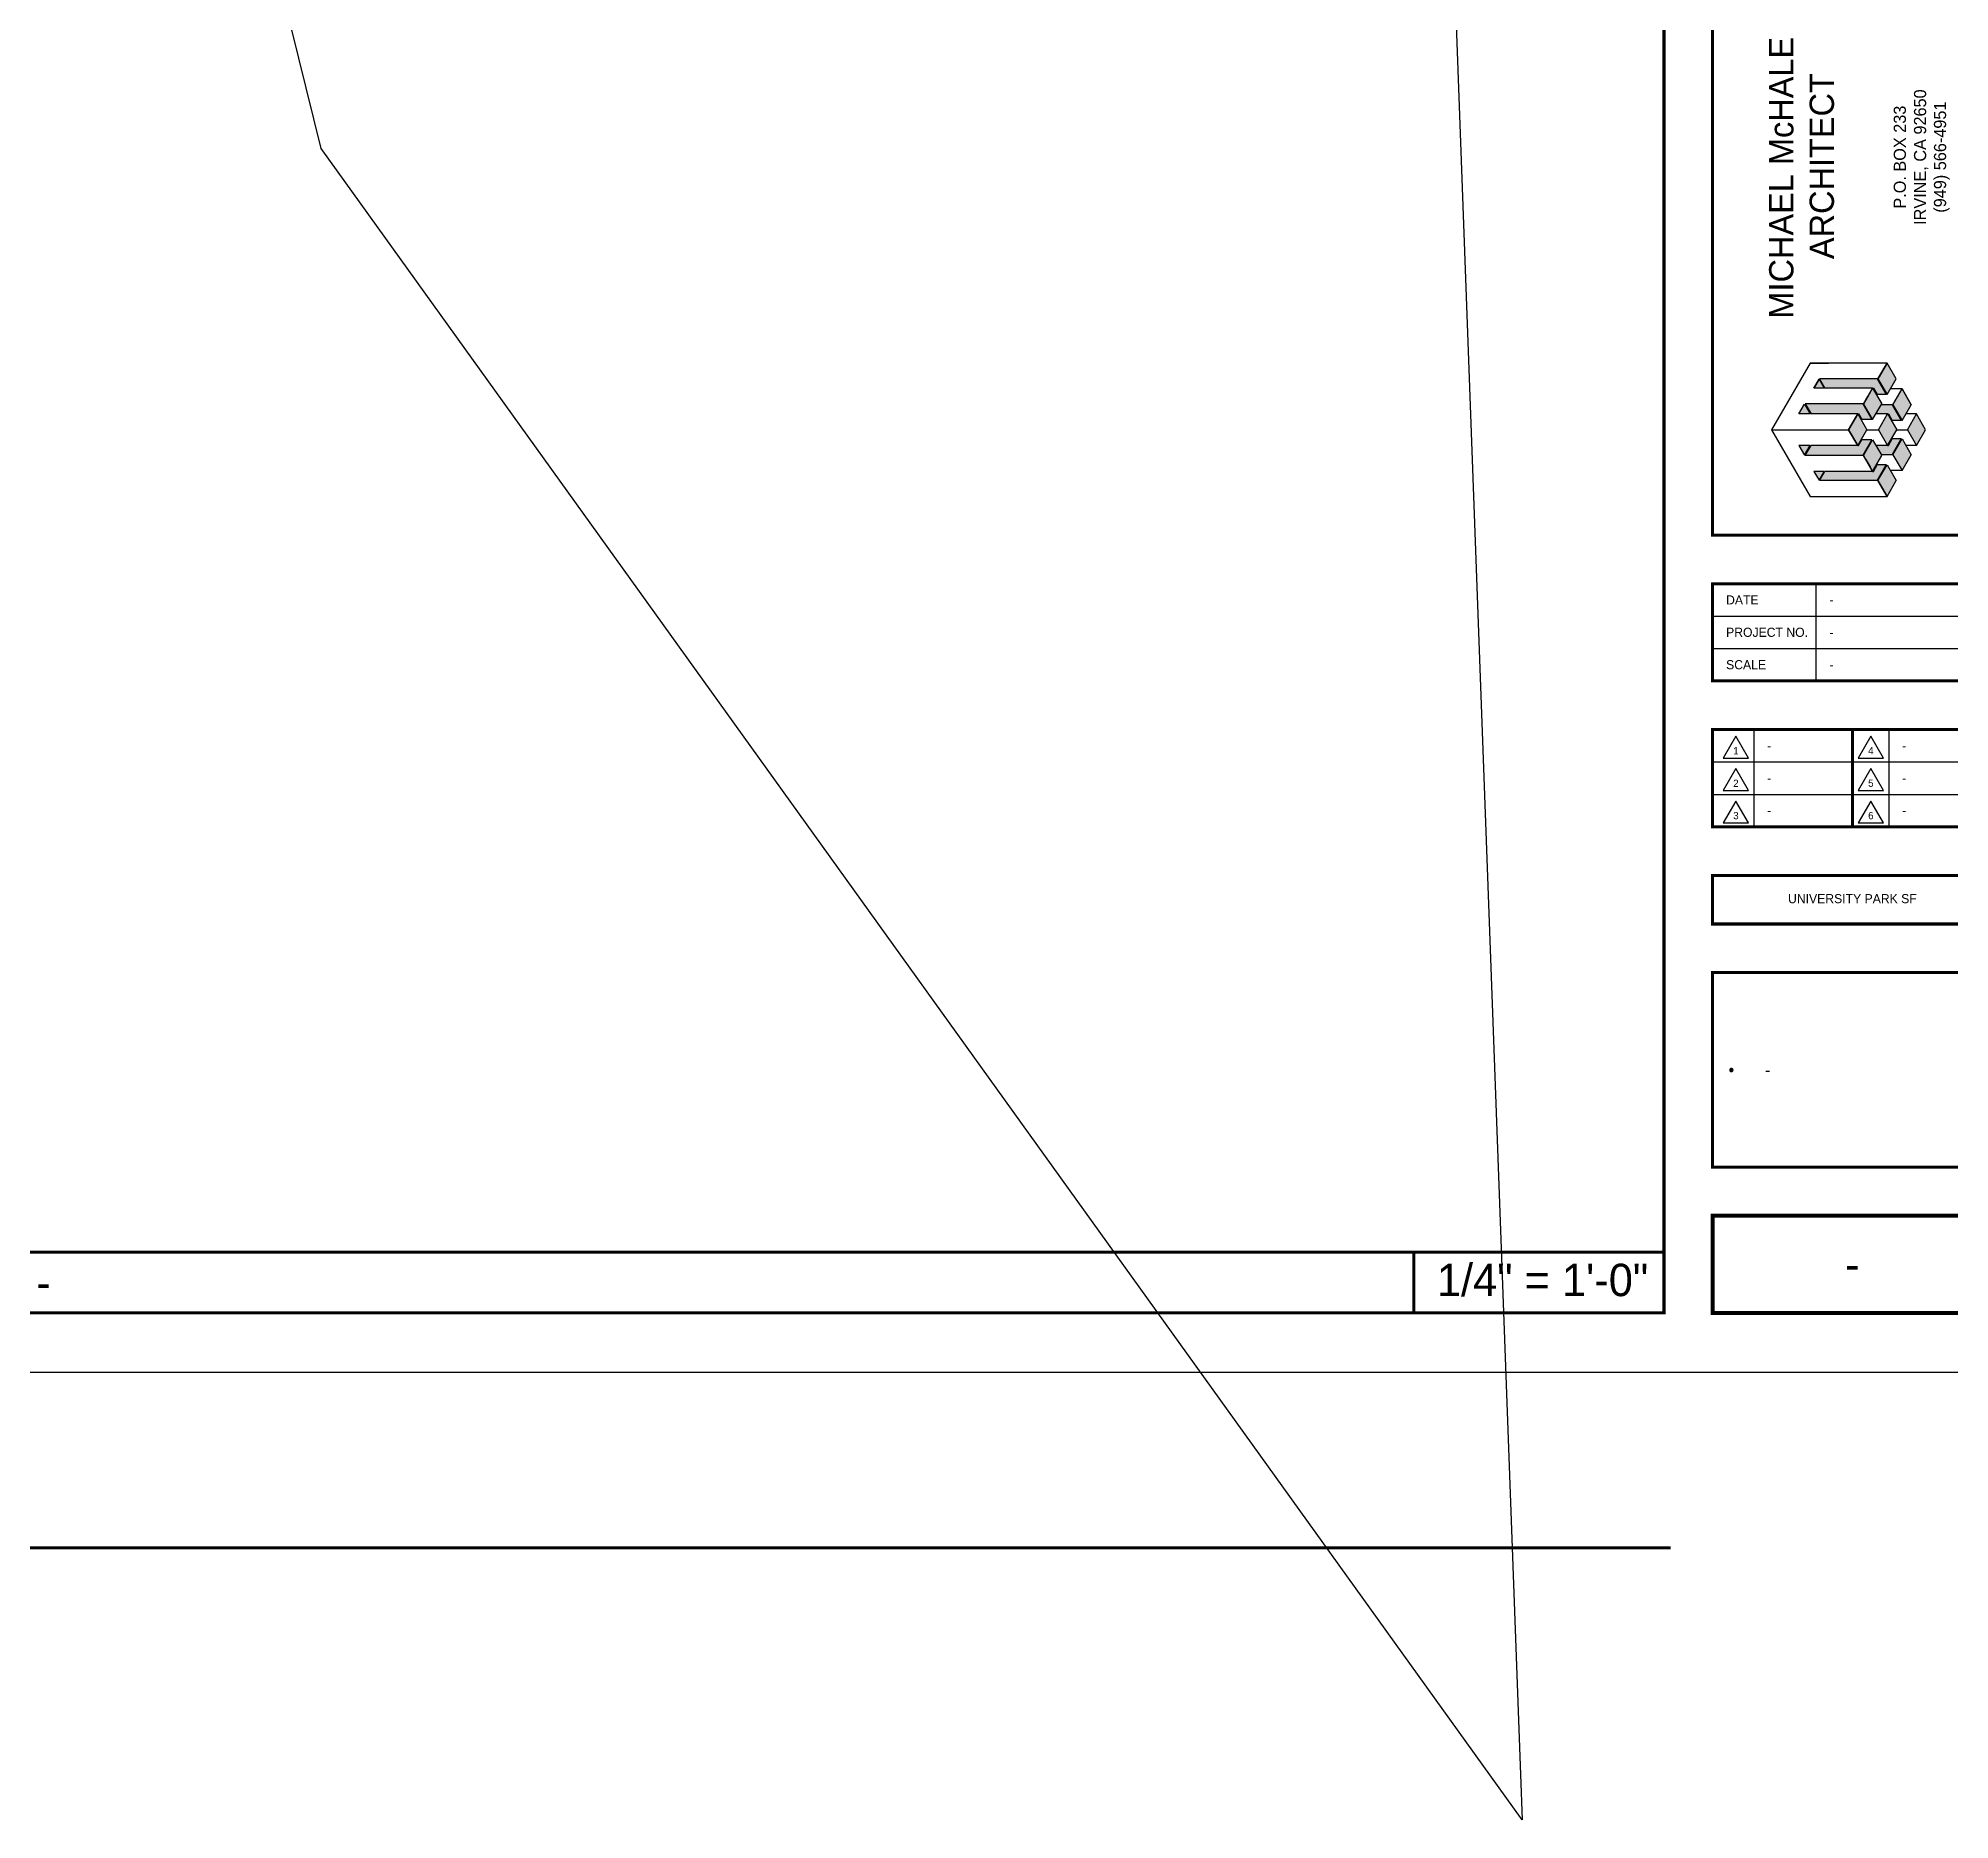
# Model space of a CAD drawing. Extents: x -4845 to 1196, y -1368 to 401.
# Drawn here: x -3991 to -3048, y -1367 to -488 of the extents above; entities that cross this region are included whole.
import ezdxf
from ezdxf.enums import TextEntityAlignment as Align

# ---------------------------------------------------------------- set-up
doc = ezdxf.new("R2010")
doc.units = 0
doc.header["$LTSCALE"] = 48
doc.header["$MEASUREMENT"] = 0
doc.layers.get('0').update_dxf_attribs({"linetype": 'CONTINUOUS'})
doc.layers.add('24X36TB', color=7, linetype='CONTINUOUS', lineweight=30)
doc.layers.add('A-TEXT', color=3, linetype='CONTINUOUS')
doc.layers.add('TB-text', color=3, linetype='CONTINUOUS')
doc.styles.get("Standard").update_dxf_attribs({"font": 'ERASMD.TTF', "height": 4.5})

msp = doc.modelspace()

# ---------------------------------------------------------------- texts
at = {"layer": 'A-TEXT', "char_height": 16}
for s, insert, width, attachment_point in [('1/4" = 1\'-0"', (-3248.71, -1092.69), 628.1875, 2), ('-', (-3988.75, -1101.96), 1353.0326, 5)]:
    msp.add_mtext(s, dxfattribs=dict(at, insert=insert, width=width, attachment_point=attachment_point))
at = {"layer": 'TB-text'}
for s, insert, char_height, width, attachment_point in [('{\\fEras Medium ITC|b0|i0|c0|p34;DATE}', (-3158.12, -764.96), 4.5, 51, 4), ('{\\fEras Medium ITC|b0|i0|c0|p34;-}', (-3107.12, -764.96), 4.5, 51, 4), ('{\\fEras Medium ITC|b0|i0|c0|p34;PROJECT NO.}', (-3158.12, -780.96), 4.5, 51, 4), ('{\\fEras Medium ITC|b0|i0|c0|p34;-}', (-3107.12, -780.96), 4.5, 51, 4), ('{\\fEras Medium ITC|b0|i0|c0|p34;SCALE}', (-3158.12, -796.96), 4.5, 51, 4), ('{\\fEras Medium ITC|b0|i0|c0|p34;-}', (-3107.12, -796.96), 4.5, 51, 4), ('{\\fEras Medium ITC|b0|i0|c0|p34;-}', (-3137.81, -836.96), 4.5, 51, 4), ('{\\fEras Medium ITC|b0|i0|c0|p34;-}', (-3071.2, -836.96), 4.5, 51, 4), ('{\\fEras Medium ITC|b0|i0|c0|p34;-}', (-3137.81, -852.96), 4.5, 51, 4), ('{\\fEras Medium ITC|b0|i0|c0|p34;-}', (-3071.2, -852.96), 4.5, 51, 4), ('{\\fEras Medium ITC|b0|i0|c0|p34;-}', (-3137.81, -868.96), 4.5, 51, 4), ('{\\fEras Medium ITC|b0|i0|c0|p34;-}', (-3071.2, -868.96), 4.5, 51, 4), ('\\pi-18,l18,t18;{\\fSymbol|b0|i0|c2|p18;·^I}-', (-3156.92, -996.96), 6, 130.1499, 4), ('{\\fEras Demi ITC|b0|i0|c0|p34;-}', (-3095.77, -1092.96), 16, 138, 5)]:
    msp.add_mtext(s, dxfattribs=dict(at, insert=insert, char_height=char_height, width=width, attachment_point=attachment_point))

# ---------------------------------------------------------------- blocks, each defined once
blk = doc.blocks.new('A$C2A811E11')
at = {"layer": 'TB-text'}
h = blk.add_hatch(color=256, dxfattribs=at)
h.paths.add_polyline_path([(-55.86, -198.86), (-56.36, -199.73), (-51.86, -207.52), (-47.36, -199.73), (-51.86, -191.93)])
h.paths.add_polyline_path([(-61.24, -208.17), (-61.36, -208.39), (-63.36, -211.85), (-63.49, -212.07), (-58.99, -219.86), (-54.49, -212.07), (-58.99, -204.27)])
h.paths.add_polyline_path([(-66.36, -217.05), (-70.86, -224.84), (-66.36, -232.63), (-61.86, -224.84)])
h.paths.add_polyline_path([(-58.99, -229.82), (-63.49, -237.61), (-58.99, -245.41), (-54.49, -237.61)])
h.paths.add_polyline_path([(-56.36, -249.95), (-51.86, -257.75), (-47.36, -249.95), (-51.86, -242.16)])
h.paths.add_polyline_path([(-48.99, -237.18), (-44.49, -244.97), (-39.99, -237.18), (-44.49, -229.39)])
h.paths.add_polyline_path([(-41.86, -224.84), (-37.36, -232.63), (-32.86, -224.84), (-37.36, -217.05)])
h.paths.add_polyline_path([(-48.99, -212.5), (-44.49, -220.29), (-39.99, -212.5), (-44.49, -204.7)])
h.paths.add_polyline_path([(-49.34, -229.39), (-51.21, -232.63), (-51.61, -232.63), (-57.36, -232.63), (-54.74, -237.18), (-49.39, -237.18), (-44.89, -229.39)])
h.paths.add_polyline_path([(-49.39, -212.5), (-54.74, -212.5), (-57.36, -217.05), (-51.61, -217.05), (-51.21, -217.05), (-49.34, -220.29), (-44.89, -220.29)])
h.paths.add_polyline_path([(-85.16, -199.73), (-82.54, -204.27), (-58.99, -204.27), (-58.59, -204.27), (-56.71, -207.52), (-52.26, -207.52), (-56.76, -199.73)])
h.paths.add_polyline_path([(-87.99, -204.27), (-82.94, -204.27), (-85.46, -199.9)])
h.paths.add_polyline_path([(-92.29, -212.07), (-89.41, -217.05), (-66.36, -217.05), (-65.96, -217.05), (-64.34, -219.86), (-59.39, -219.86), (-63.89, -212.07)])
h.paths.add_polyline_path([(-92.59, -212.24), (-95.36, -217.05), (-89.81, -217.05)])
h.paths.add_polyline_path([(-89.41, -232.63), (-92.29, -237.61), (-63.89, -237.61), (-59.39, -229.82), (-64.34, -229.82), (-65.96, -232.63), (-66.36, -232.63)])
h.paths.add_polyline_path([(-95.36, -232.63), (-92.59, -237.44), (-89.81, -232.63)])
h.paths.add_polyline_path([(-82.54, -245.41), (-85.16, -249.95), (-56.76, -249.95), (-52.26, -242.16), (-56.71, -242.16), (-58.59, -245.41), (-58.99, -245.41)])
h.paths.add_polyline_path([(-87.99, -245.41), (-85.46, -249.78), (-82.94, -245.41)])
blk.add_hatch(color=256, dxfattribs=at).paths.add_polyline_path([(-56.11, -224.84), (-51.61, -232.63), (-47.11, -224.84), (-51.61, -217.05)])
for p, q in [((-89.86, -191.93), (-108.86, -224.84)), ((-51.86, -191.93), (-89.86, -191.93)), ((-89.86, -191.93), (-80.86, -191.93)), ((-89.86, -191.93), (-80.86, -191.93)), ((-51.86, -191.93), (-56.36, -199.73)), ((-51.86, -191.93), (-56.36, -199.73)), ((-51.86, -191.93), (-56.36, -199.73)), ((-51.86, -191.93), (-56.36, -199.73)), ((-51.86, -191.93), (-56.36, -199.73)), ((-51.86, -191.93), (-56.36, -199.73)), ((-56.36, -199.73), (-51.86, -191.93)), ((-56.36, -199.73), (-51.86, -191.93)), ((-51.86, -191.93), (-56.36, -199.73)), ((-51.86, -191.93), (-56.36, -199.73)), ((-51.86, -191.93), (-56.36, -199.73)), ((-51.86, -191.93), (-56.36, -199.73)), ((-51.86, -191.93), (-55.86, -198.86)), ((-51.86, -191.93), (-55.86, -198.86)), ((-51.86, -191.93), (-55.86, -198.86)), ((-51.86, -191.93), (-55.86, -198.86)), ((-51.86, -191.93), (-55.86, -198.86)), ((-51.86, -191.93), (-55.86, -198.86)), ((-47.36, -199.73), (-51.86, -191.93)), ((-47.36, -199.73), (-51.86, -191.93)), ((-85.46, -199.9), (-87.99, -204.27)), ((-87.99, -204.27), (-85.46, -199.9)), ((-82.94, -204.27), (-87.99, -204.27)), ((-82.94, -204.27), (-87.99, -204.27)), ((-85.46, -199.9), (-82.94, -204.27)), ((-85.46, -199.9), (-85.46, -199.9)), ((-56.76, -199.73), (-85.16, -199.73)), ((-56.76, -199.73), (-85.16, -199.73)), ((-85.16, -199.73), (-82.54, -204.27)), ((-58.99, -204.27), (-82.54, -204.27)), ((-58.99, -204.27), (-82.54, -204.27)), ((-63.49, -212.07), (-58.99, -204.27)), ((-58.99, -204.27), (-63.49, -212.07)), ((-58.99, -204.27), (-63.49, -212.07)), ((-58.99, -204.27), (-63.49, -212.07)), ((-58.99, -204.27), (-63.49, -212.07)), ((-58.99, -204.27), (-63.49, -212.07)), ((-58.99, -204.27), (-63.49, -212.07)), ((-63.49, -212.07), (-58.99, -204.27)), ((-62.36, -210.12), (-60.11, -206.22)), ((-62.36, -210.12), (-60.11, -206.22)), ((-62.36, -210.12), (-60.11, -206.22)), ((-62.36, -210.12), (-60.11, -206.22)), ((-61.36, -208.39), (-59.36, -204.92)), ((-61.36, -208.39), (-59.36, -204.92)), ((-61.36, -208.39), (-59.36, -204.92)), ((-61.36, -208.39), (-59.36, -204.92)), ((-61.36, -208.39), (-59.36, -204.92)), ((-61.36, -208.39), (-59.36, -204.92)), ((-61.24, -208.17), (-58.99, -204.27)), ((-61.24, -208.17), (-58.99, -204.27)), ((-61.24, -208.17), (-58.99, -204.27)), ((-61.24, -208.17), (-58.99, -204.27)), ((-58.99, -204.27), (-54.49, -212.07)), ((-58.99, -204.27), (-54.49, -212.07)), ((-58.99, -204.27), (-58.59, -204.27)), ((-58.59, -204.27), (-56.71, -207.52)), ((-56.76, -199.73), (-52.26, -207.52)), ((-52.26, -207.52), (-56.71, -207.52)), ((-52.26, -207.52), (-56.71, -207.52)), ((-56.36, -199.73), (-51.86, -207.52)), ((-56.36, -199.73), (-51.86, -207.52)), ((-51.86, -207.52), (-47.36, -199.73)), ((-51.86, -207.52), (-47.36, -199.73)), ((-44.49, -204.7), (-50.24, -204.7)), ((-44.49, -204.7), (-50.24, -204.7)), ((-48.99, -212.5), (-44.49, -204.7)), ((-48.99, -212.5), (-44.49, -204.7)), ((-39.99, -212.5), (-44.49, -204.7)), ((-44.49, -204.7), (-39.99, -212.5)), ((-39.99, -212.5), (-44.49, -204.7)), ((-95.36, -217.05), (-92.59, -212.24)), ((-92.59, -212.24), (-89.81, -217.05)), ((-92.29, -212.07), (-89.41, -217.05)), ((-63.89, -212.07), (-92.29, -212.07)), ((-63.89, -212.07), (-92.29, -212.07)), ((-63.89, -212.07), (-59.39, -219.86)), ((-61.24, -208.17), (-63.49, -212.07)), ((-61.24, -208.17), (-63.49, -212.07)), ((-61.24, -208.17), (-63.49, -212.07)), ((-61.24, -208.17), (-63.49, -212.07)), ((-63.49, -212.07), (-58.99, -219.86)), ((-63.49, -212.07), (-58.99, -219.86)), ((-61.36, -208.39), (-63.36, -211.85)), ((-61.36, -208.39), (-63.36, -211.85)), ((-61.36, -208.39), (-63.36, -211.85)), ((-61.36, -208.39), (-63.36, -211.85)), ((-61.36, -208.39), (-63.36, -211.85)), ((-61.36, -208.39), (-63.36, -211.85)), ((-58.99, -219.86), (-54.49, -212.07)), ((-58.99, -219.86), (-54.49, -212.07)), ((-49.39, -212.5), (-54.74, -212.5)), ((-49.39, -212.5), (-54.74, -212.5)), ((-49.39, -212.5), (-44.89, -220.29)), ((-48.99, -212.5), (-44.49, -220.29)), ((-48.99, -212.5), (-44.49, -220.29)), ((-44.49, -220.29), (-39.99, -212.5)), ((-44.49, -220.29), (-39.99, -212.5)), ((-108.86, -224.84), (-70.86, -224.84)), ((-108.86, -224.84), (-70.86, -224.84)), ((-108.86, -224.84), (-70.86, -224.84)), ((-108.86, -224.84), (-70.86, -224.84)), ((-108.86, -224.84), (-70.86, -224.84)), ((-108.86, -224.84), (-70.86, -224.84)), ((-108.86, -224.84), (-70.86, -224.84)), ((-108.86, -224.84), (-70.86, -224.84)), ((-108.86, -224.84), (-89.86, -257.75)), ((-108.86, -224.84), (-99.86, -224.84)), ((-108.86, -224.84), (-99.86, -224.84)), ((-89.81, -217.05), (-95.36, -217.05)), ((-89.81, -217.05), (-95.36, -217.05)), ((-66.36, -217.05), (-89.41, -217.05)), ((-66.36, -217.05), (-89.41, -217.05)), ((-70.86, -224.84), (-66.36, -217.05)), ((-70.86, -224.84), (-66.36, -217.05)), ((-66.36, -217.05), (-70.86, -224.84)), ((-66.36, -217.05), (-70.86, -224.84)), ((-66.36, -217.05), (-70.86, -224.84)), ((-66.36, -217.05), (-70.86, -224.84)), ((-66.36, -217.05), (-70.86, -224.84)), ((-66.36, -217.05), (-70.86, -224.84)), ((-70.86, -224.84), (-66.36, -217.05)), ((-70.86, -224.84), (-66.36, -217.05)), ((-70.86, -224.84), (-66.86, -217.91)), ((-70.86, -224.84), (-66.86, -217.91)), ((-70.86, -224.84), (-66.86, -217.91)), ((-70.86, -224.84), (-66.86, -217.91)), ((-70.86, -224.84), (-66.86, -217.91)), ((-70.86, -224.84), (-66.86, -217.91)), ((-70.86, -224.84), (-66.86, -217.91)), ((-70.86, -224.84), (-66.86, -217.91)), ((-70.86, -224.84), (-66.86, -231.77)), ((-70.86, -224.84), (-66.36, -232.63)), ((-70.86, -224.84), (-66.86, -231.77)), ((-70.86, -224.84), (-66.86, -231.77)), ((-70.86, -224.84), (-66.36, -232.63)), ((-70.86, -224.84), (-66.86, -231.77)), ((-66.36, -232.63), (-70.86, -224.84)), ((-66.36, -232.63), (-70.86, -224.84)), ((-66.36, -217.05), (-61.86, -224.84)), ((-66.36, -217.05), (-61.86, -224.84)), ((-66.36, -217.05), (-65.96, -217.05)), ((-66.36, -232.63), (-61.86, -224.84)), ((-65.96, -217.05), (-64.34, -219.86)), ((-59.39, -219.86), (-64.34, -219.86)), ((-59.39, -219.86), (-64.34, -219.86)), ((-61.86, -224.84), (-56.11, -224.84)), ((-61.86, -224.84), (-56.11, -224.84)), ((-51.61, -217.05), (-57.36, -217.05)), ((-51.61, -217.05), (-57.36, -217.05)), ((-56.11, -224.84), (-51.61, -217.05)), ((-56.11, -224.84), (-51.61, -217.05)), ((-56.11, -224.84), (-51.61, -232.63)), ((-51.61, -217.05), (-47.11, -224.84)), ((-51.61, -217.05), (-47.11, -224.84)), ((-51.61, -217.05), (-51.21, -217.05)), ((-51.61, -232.63), (-47.11, -224.84)), ((-51.21, -217.05), (-49.34, -220.29)), ((-44.89, -220.29), (-49.34, -220.29)), ((-44.89, -220.29), (-49.34, -220.29)), ((-47.11, -224.84), (-41.86, -224.84)), ((-47.11, -224.84), (-41.86, -224.84)), ((-37.36, -217.05), (-42.61, -217.05)), ((-37.36, -217.05), (-42.61, -217.05)), ((-41.86, -224.84), (-37.36, -217.05)), ((-41.86, -224.84), (-37.36, -217.05)), ((-41.86, -224.84), (-37.36, -232.63)), ((-32.86, -224.84), (-37.36, -217.05)), ((-32.86, -224.84), (-37.36, -217.05)), ((-37.36, -232.63), (-32.86, -224.84)), ((-95.36, -232.63), (-92.59, -237.44)), ((-89.81, -232.63), (-95.36, -232.63)), ((-92.59, -237.44), (-89.81, -232.63)), ((-92.29, -237.61), (-89.41, -232.63)), ((-66.36, -232.63), (-89.41, -232.63)), ((-66.36, -232.63), (-65.96, -232.63)), ((-65.96, -232.63), (-64.34, -229.82)), ((-59.39, -229.82), (-64.34, -229.82)), ((-59.39, -229.82), (-64.34, -229.82)), ((-63.89, -237.61), (-59.39, -229.82)), ((-63.49, -237.61), (-58.99, -229.82)), ((-58.99, -229.82), (-54.49, -237.61)), ((-51.61, -232.63), (-57.36, -232.63)), ((-51.61, -232.63), (-51.21, -232.63)), ((-51.21, -232.63), (-49.34, -229.39)), ((-49.39, -237.18), (-44.89, -229.39)), ((-44.89, -229.39), (-49.34, -229.39)), ((-44.89, -229.39), (-49.34, -229.39)), ((-48.99, -237.18), (-44.49, -229.39)), ((-44.49, -229.39), (-39.99, -237.18)), ((-37.36, -232.63), (-42.61, -232.63)), ((-63.89, -237.61), (-92.29, -237.61)), ((-63.49, -237.61), (-58.99, -245.41)), ((-58.99, -245.41), (-63.49, -237.61)), ((-58.99, -245.41), (-63.49, -237.61)), ((-61.24, -241.51), (-63.49, -237.61)), ((-61.24, -241.51), (-63.49, -237.61)), ((-61.36, -241.29), (-63.36, -237.83)), ((-61.36, -241.29), (-63.36, -237.83)), ((-62.36, -239.56), (-60.11, -243.46)), ((-62.36, -239.56), (-60.11, -243.46)), ((-61.36, -241.29), (-59.36, -244.76)), ((-61.36, -241.29), (-59.36, -244.76)), ((-61.24, -241.51), (-58.99, -245.41)), ((-61.24, -241.51), (-58.99, -245.41)), ((-58.99, -245.41), (-54.49, -237.61)), ((-58.59, -245.41), (-56.71, -242.16)), ((-56.76, -249.95), (-52.26, -242.16)), ((-52.26, -242.16), (-56.71, -242.16)), ((-56.36, -249.95), (-51.86, -242.16)), ((-49.39, -237.18), (-54.74, -237.18)), ((-51.86, -242.16), (-47.36, -249.95)), ((-44.49, -244.97), (-50.24, -244.97)), ((-48.99, -237.18), (-44.49, -244.97)), ((-44.49, -244.97), (-39.99, -237.18)), ((-82.94, -245.41), (-87.99, -245.41)), ((-87.99, -245.41), (-85.46, -249.78)), ((-85.46, -249.78), (-82.94, -245.41)), ((-85.46, -249.78), (-85.46, -249.78)), ((-85.16, -249.95), (-82.54, -245.41)), ((-56.76, -249.95), (-85.16, -249.95)), ((-58.99, -245.41), (-82.54, -245.41)), ((-58.99, -245.41), (-58.59, -245.41)), ((-51.86, -257.75), (-56.36, -249.95)), ((-51.86, -257.75), (-56.36, -249.95)), ((-51.86, -257.75), (-56.36, -249.95)), ((-51.86, -257.75), (-56.36, -249.95)), ((-56.36, -249.95), (-51.86, -257.75)), ((-51.86, -257.75), (-55.86, -250.82)), ((-51.86, -257.75), (-55.86, -250.82)), ((-51.86, -257.75), (-47.36, -249.95)), ((-89.86, -257.75), (-51.86, -257.75)), ((-89.86, -257.75), (-80.86, -257.75))]:
    blk.add_line(p, q, dxfattribs=at)
for s, p in [('MICHAEL McHALE ', (-98.1, -169.96)), ('ARCHITECT', (-78.1, -140.6))]:
    blk.add_text(s, height=12, rotation=90, dxfattribs=at).set_placement(p)
for s, p in [('P.O. BOX 233', (-42.59, -90.26)), ('IRVINE, CA 92650', (-32.59, -90.25)), ('(949) 566-4951', (-22.73, -90.25))]:
    blk.add_text(s, height=6, rotation=90, dxfattribs=at).set_placement(p, align=Align.CENTER)
blk = doc.blocks.new('01PSRV01')
at = {"color": 0, "linetype": 'ByBlock'}
blk.add_lwpolyline([(0, 0.5), (-0.433, -0.25), (0.433, -0.25)], close=True, dxfattribs=at)
blk.add_attdef('NUMBER', text='', height=0.25, dxfattribs=at).set_placement((0, 0), align=Align.MIDDLE)
blk = doc.blocks.new('A$C044039AD')
at = {"layer": '24X36TB'}
for p, q in [((-116.5, -762.5), (-116.5, -810.5)), ((-167.5, -778.5), (-29.5, -778.5)), ((-167.5, -794.5), (-29.5, -794.5)), ((-167.5, -810.5), (-29.5, -810.5)), ((-147.19, -834.5), (-147.19, -882.5)), ((-80.58, -834.5), (-80.58, -882.5)), ((-167.5, -850.5), (-29.5, -850.5)), ((-167.5, -866.5), (-29.5, -866.5))]:
    blk.add_line(p, q, dxfattribs=at)
blk.add_lwpolyline([(-1728, 0), (0, 0), (0, -1152), (-1728, -1152)], close=True, dxfattribs=at)
for points, const_width in [([(-191.5, -1122.5), (-191.5, -29.5), (-1668, -29.5), (-1668, -1122.5)], 1.5), ([(-167.5, -437.63), (-167.5, -125.88), (-29.5, -125.88), (-29.5, -437.63)], 1.5), ([(-167.5, -738.5), (-167.5, -461.63), (-29.5, -461.63), (-29.5, -738.5)], 1.5), ([(-167.5, -810.5), (-167.5, -762.5), (-29.5, -762.5), (-29.5, -810.5)], 1.5), ([(-167.5, -882.5), (-167.5, -834.5), (-29.5, -834.5), (-29.5, -882.5)], 1.5), ([(-167.5, -906.5), (-29.5, -906.5), (-29.5, -930.5), (-167.5, -930.5)], 1.5), ([(-167.5, -1050.5), (-167.5, -954.5), (-29.5, -954.5), (-29.5, -1050.5)], 1.5), ([(-167.5, -1074.5), (-29.5, -1074.5), (-29.5, -1122.5), (-167.5, -1122.5)], 2)]:
    blk.add_lwpolyline(points, close=True, dxfattribs=dict(at, const_width=const_width))
at = {"layer": '24X36TB', "const_width": 1.5}
for points in [[(-98.5, -834.5), (-98.5, -882.5)], [(-1668, -1092.5), (-1074, -1092.5), (-191.5, -1092.5)]]:
    blk.add_lwpolyline(points, dxfattribs=at)
at = {"layer": 'TB-text', "insert": (-98.5, -918), "char_height": 4.5, "width": 138, "attachment_point": 5}
blk.add_mtext('{\\fEras Demi ITC|b0|i0|c0|p34;UNIVERSITY PARK SF}', dxfattribs=at)

# ---------------------------------------------------------------- linework, layer by layer
at = {"color": 1}
for p, q in [((-3319.78, 294.09), (-3258.84, -1367.21)), ((-3851.65, -542.1), (-4012.31, 105.81)), ((-3258.84, -1367.21), (-3851.65, -542.1))]:
    msp.add_line(p, q, dxfattribs=at)
at = {"layer": '24X36TB', "const_width": 1.5}
for points in [[(-3312.23, -1116.96), (-3312.23, -1086.96)], [(-4662.02, -1232.97), (-4068.02, -1232.97), (-3185.52, -1232.97)]]:
    msp.add_lwpolyline(points, dxfattribs=at)

# ---------------------------------------------------------------- block references
at = {"color": 1}
for name, p in [('A$C044039AD', (-2997.27, 5.54)), ('A$C2A811E11', (-3026.77, -456.09))]:
    msp.add_blockref(name, p, dxfattribs=at)
at = {"layer": 'TB-text', "xscale": 14.40000000000146, "yscale": 14.39999999999418, "zscale": 14.4}
for p, values in [((-3153.27, -839.44), {'NUMBER': '1'}), ((-3086.66, -839.44), {'NUMBER': '4'}), ((-3153.27, -855.44), {'NUMBER': '2'}), ((-3086.66, -855.44), {'NUMBER': '5'}), ((-3153.27, -871.44), {'NUMBER': '3'}), ((-3086.66, -871.44), {'NUMBER': '6'})]:
    msp.add_blockref('01PSRV01', p, dxfattribs=at).add_auto_attribs(values)

msp.set_redraw_order([(e.dxf.handle, doc.entitydb.next_handle()) for e in msp.query("TEXT MTEXT ATTDEF DIMENSION ARC_DIMENSION")])  # texts and dimensions are drawn at this point

doc.saveas('drawing.dxf')
